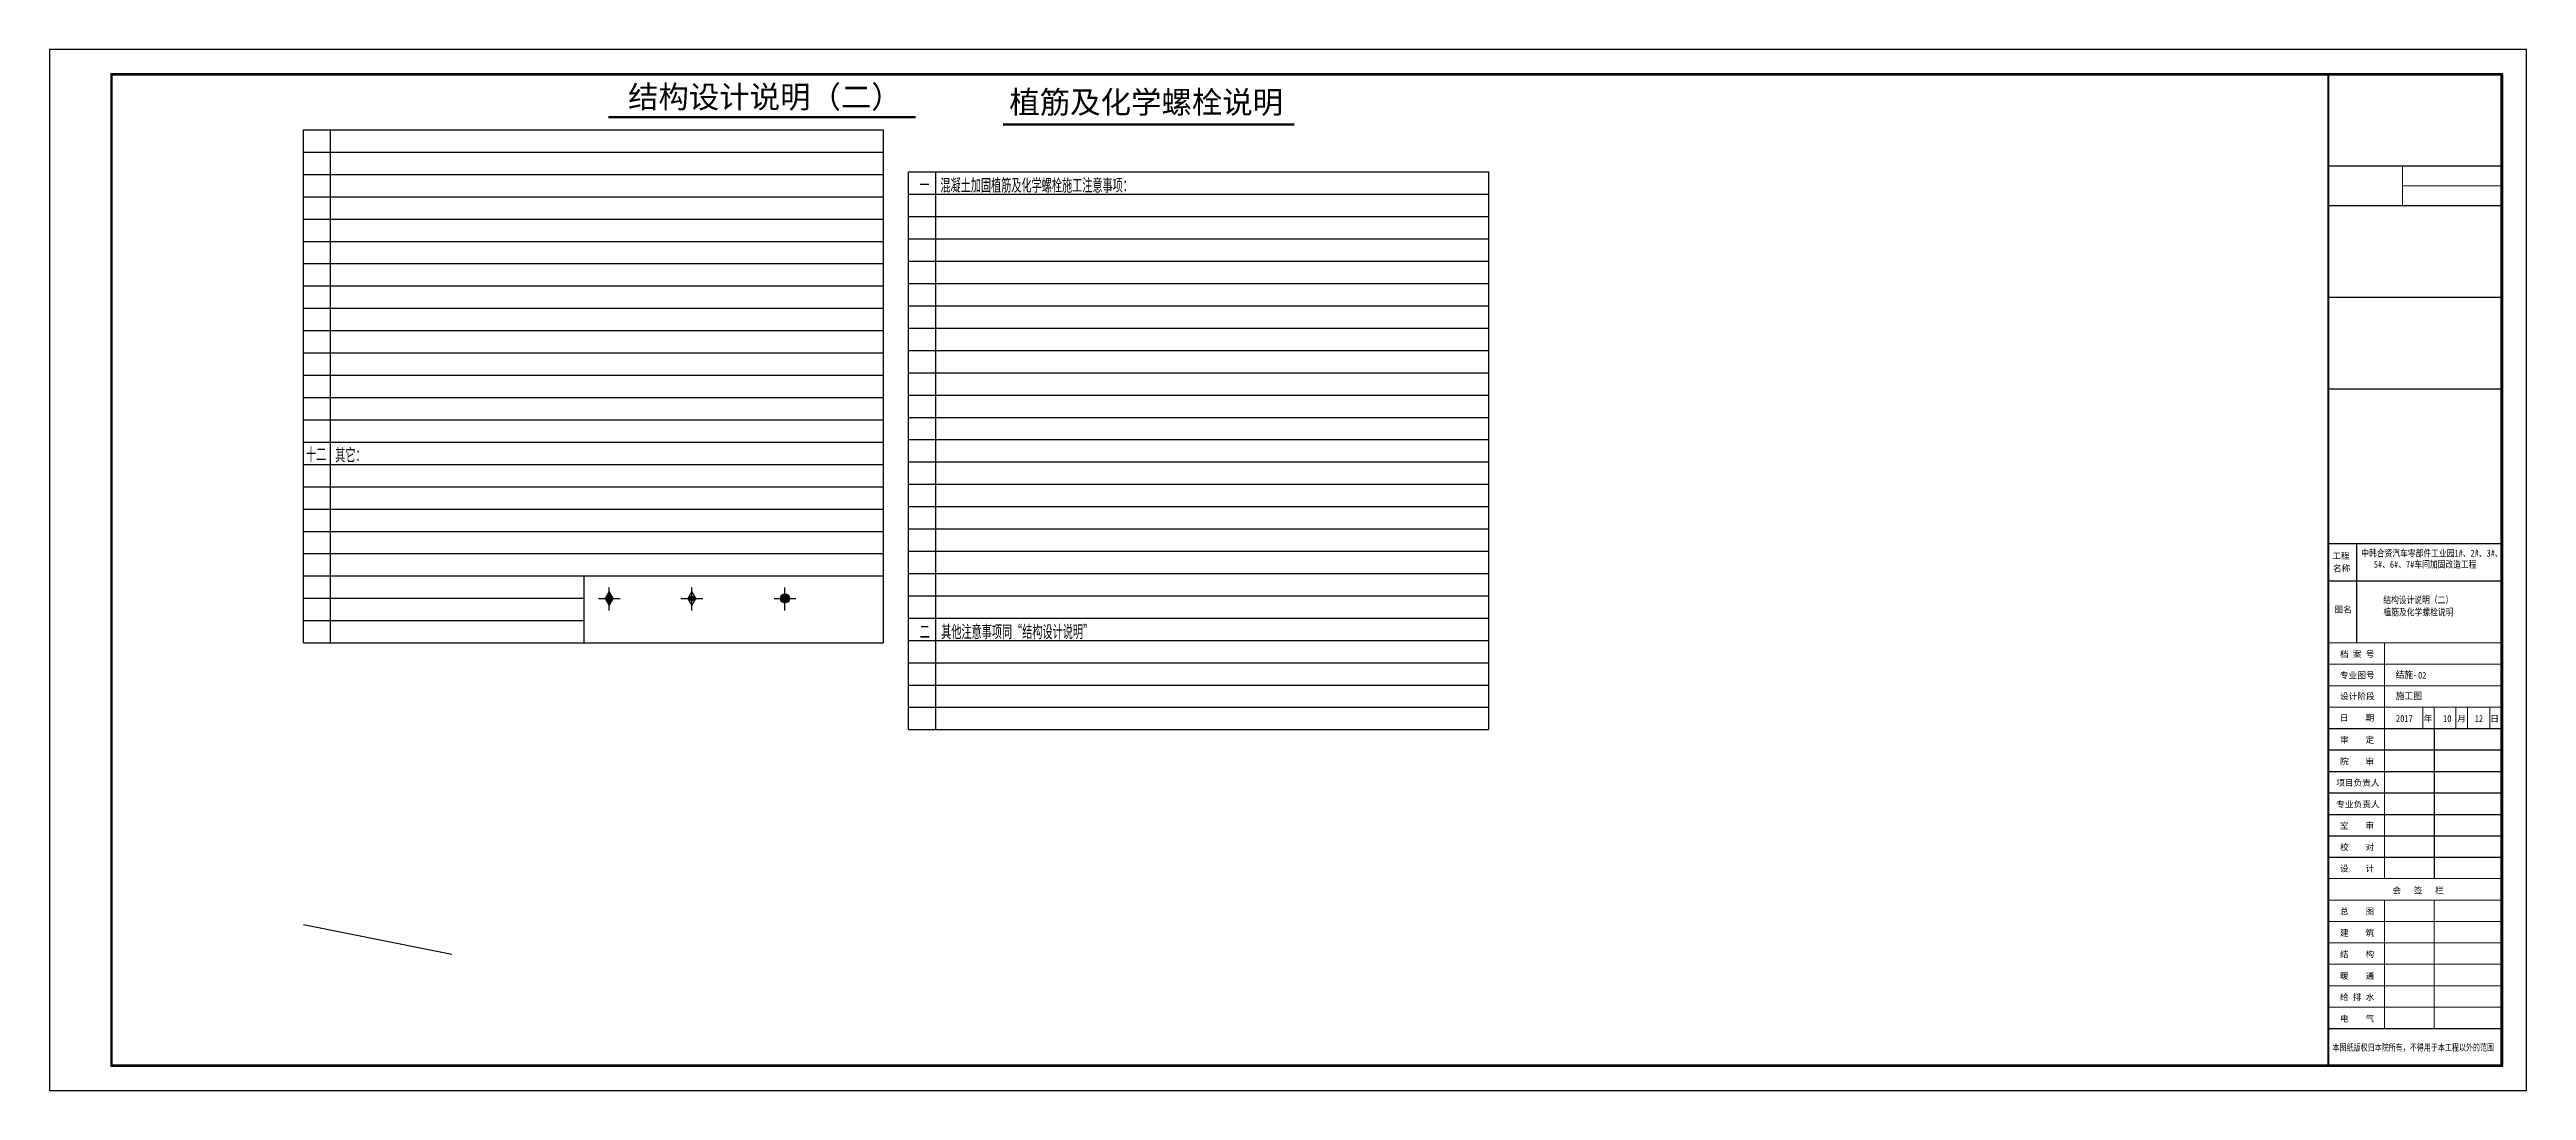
# Model space of a CAD drawing. Extents: x 10220221 to 10320221, y -710711 to -416711.
# Drawn here: x 10220221 to 10320221, y -500711 to -458711 of the extents above; entities that cross this region are included whole.
import ezdxf
from ezdxf.enums import TextEntityAlignment as Align

# ---------------------------------------------------------------- set-up
doc = ezdxf.new("R2010")
doc.units = 0
doc.header["$LTSCALE"] = 1000
doc.header["$MEASUREMENT"] = 0
doc.layers.get('0').update_dxf_attribs({"color": 2})
for name, color, linetype in [('PUB_DIM', 3, 'Continuous'), ('PUB_TAB', 7, 'Continuous'), ('PUB_TITLE', 4, 'Continuous'), ('总说明文字', 7, 'Continuous'), ('附图框', 251, 'Continuous')]:
    doc.layers.add(name, color=color, linetype=linetype)
doc.layers.add('图签', color=130, linetype='Continuous', lineweight=20)
doc.styles.add('1', font='SIMHEI.TTF', dxfattribs={"width": 0.7, "height": 2})
doc.styles.add('FENBIAOTI', font='SIMHEI.TTF', dxfattribs={"width": 0.7, "height": 2})
doc.styles.add('ZONGBIAOTI', font='NSimSun.ttf')
doc.styles.add('图签字', font='SimSun.ttf', dxfattribs={"height": 250})

msp = doc.modelspace()

# ---------------------------------------------------------------- texts
at = {"layer": 'PUB_DIM', "color": 1, "linetype": 'ByBlock', "style": '图签字', "width": 0.8}
for s, p in [('结构设计说明（二）', (10314440, -481058)), ('植筋及化学螺栓说明', (10314449, -481549)), ('02', (10315846, -484096))]:
    msp.add_text(s, height=280, dxfattribs=at).set_placement(p)
at = {"layer": '总说明文字', "color": 6, "style": 'ZONGBIAOTI'}
for s, p in [('结构设计说明（二）', (10243577, -461069)), ('植筋及化学螺栓说明', (10258973, -461284))]:
    msp.add_text(s, height=900, dxfattribs=at).set_placement(p)
at = {"layer": '总说明文字', "color": 30, "width": 0.6}
for s, style, p in [('混凝土加固植筋及化学螺栓施工注意事项：', 'FENBIAOTI', (10256187, -464434)), ('一', 'FENBIAOTI', (10255341, -464412)), ('十二', 'FENBIAOTI', (10230575, -475292)), ('其它：', 'FENBIAOTI', (10231755, -475315)), ('其他注意事项同“结构设计说明”', '1', (10256218, -482448))]:
    msp.add_text(s, height=500, dxfattribs=dict(at, style=style)).set_placement(p)
at = {"layer": '总说明文字', "color": 30, "style": '1', "width": 0.6}
msp.add_text('二', height=500, dxfattribs=at).set_placement((10255555, -482450), align=Align.CENTER)

# ---------------------------------------------------------------- blocks, each defined once
blk = doc.blocks.new('$titleblk$00000195')
at = {"color": 4}
for p, q in [((-58.6, 210.6), (-58.6, 170.6)), ((-27.3, 136), (-27.3, 75.5)), ((-70, 127.4), (0, 127.4)), ((-70, 118.7), (0, 118.7)), ((-70, 110.1), (0, 110.1)), ((-70, 101.4), (0, 101.4)), ((-70, 92.8), (0, 92.8)), ((-70, 84.1), (0, 84.1))]:
    blk.add_line(p, q, dxfattribs=at)
at = {"color": 4, "const_width": 0.5}
blk.add_lwpolyline([(0, 310), (-70, 310)], dxfattribs=at)
at = {"layer": '图签', "color": 4}
for p, q in [((-40, 363), (-40, 347)), ((0, 355), (-40, 355)), ((-70, 162), (0, 162)), ((0, 153.3), (-70, 153.3)), ((-70, 144.7), (0, 144.7)), ((-52.3, 144.7), (-4.8, 144.7)), ((-47.3, 136), (-47.3, 144.7)), ((-31.9, 144.7), (-31.9, 136)), ((-27.3, 144.7), (-27.3, 136)), ((-18.5, 144.7), (-18.5, 136)), ((-13.8, 144.7), (-13.8, 136)), ((-4.8, 144.7), (-4.8, 136)), ((-4.8, 144.7), (-4.8, 136)), ((-47.3, 75.5), (-47.3, 136)), ((-4.8, 136), (-30.7, 136)), ((-27.3, 136), (-27.3, 75.5)), ((-70, 75.5), (0, 75.5)), ((-30.7, 75.5), (-52.3, 75.5)), ((-70, 66.8), (0, 66.8)), ((-47.3, 14.9), (-47.3, 66.8)), ((-47.3, 66.8), (-30.7, 66.8)), ((-27.3, 66.8), (-27.3, 14.9)), ((-27.3, 66.8), (-27.3, 14.9)), ((-70, 58.2), (0, 58.2)), ((-70, 49.5), (0, 49.5)), ((-70, 40.9), (0, 40.9)), ((-70, 32.2), (0, 32.2)), ((-70, 23.6), (0, 23.6)), ((-30.7, 14.9), (-47.3, 14.9))]:
    blk.add_line(p, q, dxfattribs=at)
at = {"layer": '图签'}
blk.add_line((-47.3, 136), (-47.3, 170.6), dxfattribs=at)
at = {"layer": '图签', "color": 4, "const_width": 0.8}
blk.add_lwpolyline([(-70, 400), (0, 400), (0, 0), (-70, 0), (-70, 400)], close=True, dxfattribs=at)
at = {"layer": '图签', "color": 4}
for points, const_width in [([(0, 0), (0, 400)], 1.2), ([(0, 363), (-70, 363)], 0.5), ([(0, 347), (-70, 347)], 0.5), ([(0, 273), (-70, 273)], 0.5), ([(0, 210.6), (-70, 210.6)], 0.5), ([(0, 195.6), (-70, 195.6)], 0.5), ([(0, 170.6), (-70, 170.6)], 0.5), ([(0, 136), (-70, 136)], 0.5), ([(-70, 75.5), (0, 75.5)], 0.5), ([(-70, 75.5), (0, 75.5)], 0.5), ([(-70, 14.9), (0, 14.9)], 0.5)]:
    blk.add_lwpolyline(points, dxfattribs=dict(at, const_width=const_width))
at = {"linetype": 'Continuous', "style": '图签字'}
for s, p in [('工程', (-68.4, 204.5)), ('名称', (-68.1, 199.4)), ('图名', (-67.5, 182.8)), ('档 案 号', (-65.3, 164.8)), ('设计阶段', (-65.3, 147.8)), ('专业图号', (-65.3, 156.3)), ('日    期', (-65.3, 139.1)), ('年', (-31.5, 138.8)), ('月', (-18, 138.8)), ('日', (-4.6, 138.8)), ('审    定', (-65.3, 130.2)), ('院    审', (-65.3, 121.5)), ('项目负责人', (-66.8, 112.9)), ('专业负责人', (-66.8, 104.2)), ('室    审', (-65.3, 95.6)), ('校    对', (-65.3, 86.9)), ('设    计', (-65.3, 78.3)), ('会   签   栏', (-44.1, 69.5)), ('总    图', (-65.3, 61)), ('建    筑', (-65.3, 52.3)), ('结    构', (-65.3, 43.7)), ('暖    通', (-65.3, 35)), ('给 排 水', (-65.3, 26.4)), ('电    气', (-65.3, 17.7))]:
    blk.add_text(s, height=2.5, dxfattribs=at).set_placement(p)
at = {"color": 1, "linetype": 'Continuous', "style": '图签字', "width": 0.75}
blk.add_text('本图纸版权归本院所有，不得用于本工程以外的范围', height=2.7, dxfattribs=at).set_placement((-68.3, 6))
at = {"layer": 'PUB_DIM', "color": 1, "linetype": 'ByBlock', "style": '图签字'}
for s, width, p in [('中韩合资汽车零部件工业园1#、2#、3#、', 0.8, (-56.7, 205.4)), ('5#、6#、7#车间加固改造工程', 0.8, (-51.6, 200.9)), ('2017', 0.9, (-42.7, 138.7)), ('10', 0.9, (-23.7, 138.7)), ('12', 0.9, (-10.9, 138.7))]:
    blk.add_text(s, height=2.8, dxfattribs=dict(at, width=width)).set_placement(p)
at = {"layer": 'PUB_DIM', "linetype": 'ByBlock', "style": '图签字', "width": 0.9}
for s, p in [('结施-', (-42.8, 156.4)), ('施工图', (-42.8, 147.8))]:
    blk.add_text(s, height=2.8, dxfattribs=at).set_placement(p)

# ---------------------------------------------------------------- hatches: boundary and pattern name
h = msp.add_hatch(color=2)
h.paths.add_polyline_path([(10242820, -480580), (10242660, -480860), (10242820, -480860)])
h.paths.add_polyline_path([(10242820, -480860), (10242980, -480860), (10242820, -480580)])
h.paths.add_polyline_path([(10242820, -481140), (10242980, -480860), (10242820, -480860)])
h.paths.add_polyline_path([(10242820, -480860), (10242660, -480860), (10242820, -481140)])
h = msp.add_hatch(color=2)
h.paths.add_polyline_path([(10246152, -480770, 0.414214), (10246062, -480860), (10246152, -480860)])
h.paths.add_polyline_path([(10246152, -480770), (10246152, -480860), (10246243, -480860, 0.414214)])
h.paths.add_polyline_path([(10246152, -480860), (10246152, -480951, 0.414214), (10246243, -480860)])
h.paths.add_polyline_path([(10246062, -480860, 0.414214), (10246152, -480951), (10246152, -480860)])
h = msp.add_hatch(color=2)
h.paths.add_polyline_path([(10249912, -480677, 0.414214), (10249728, -480860), (10249912, -480860)])
h.paths.add_polyline_path([(10249912, -480677), (10249912, -480860), (10250095, -480860, 0.414214)])
h.paths.add_polyline_path([(10249912, -480860), (10249728, -480860, 0.414214), (10249912, -481044)])
h.paths.add_polyline_path([(10250095, -480860), (10249912, -480860), (10249912, -481044, 0.414214)])

# ---------------------------------------------------------------- linework, layer by layer
at = {"color": 2}
for p, q in [((10242379, -480860), (10243262, -480860)), ((10242820, -480580), (10242660, -480860)), ((10242660, -480860), (10242820, -481140)), ((10242820, -481348), (10242820, -480419)), ((10242980, -480860), (10242820, -480580)), ((10242820, -481140), (10242980, -480860)), ((10245711, -480860), (10246594, -480860)), ((10246152, -480580), (10245992, -480860)), ((10245992, -480860), (10246152, -481140)), ((10246152, -481348), (10246152, -480419)), ((10246312, -480860), (10246152, -480580)), ((10246152, -481140), (10246312, -480860)), ((10249470, -480860), (10250353, -480860)), ((10249912, -481348), (10249912, -480419))]:
    msp.add_line(p, q, dxfattribs=at)
at = {"color": 2, "const_width": 100}
for points in [[(10242775, -461438), (10255189, -461438)], [(10258721, -461734), (10270481, -461734)]]:
    msp.add_lwpolyline(points, dxfattribs=at)
at = {"color": 2}
for centre, radius in [((10246152, -480860), 90.5), ((10249912, -480860), 183)]:
    msp.add_circle(centre, radius, dxfattribs=at)
at = {"layer": 'PUB_TAB'}
msp.add_line((10236466, -495220), (10230474, -494029), dxfattribs=at)
at = {"layer": 'PUB_TITLE'}
msp.add_lwpolyline([(10220221, -500711), (10320221, -500711), (10320221, -458711), (10220221, -458711)], close=True, dxfattribs=at)
at = {"layer": 'PUB_TITLE', "const_width": 100}
msp.add_lwpolyline([(10222721, -499711), (10319221, -499711), (10319221, -459711), (10222721, -459711)], close=True, dxfattribs=at)
at = {"layer": '附图框'}
for p, q in [((10230468, -482651), (10230468, -461949)), ((10230468, -461949), (10253885, -461949)), ((10231568, -482651), (10231568, -461949)), ((10253885, -482651), (10253885, -461949)), ((10230468, -462849), (10253885, -462849)), ((10230468, -463749), (10253885, -463749)), ((10230468, -463749), (10253885, -463749)), ((10230468, -463749), (10253885, -463749)), ((10230468, -463749), (10253885, -463749)), ((10254900, -463650), (10278317, -463650)), ((10254900, -463650), (10278317, -463650)), ((10254900, -486152), (10254900, -463650)), ((10256000, -486152), (10256000, -463650)), ((10278317, -463650), (10278317, -486152)), ((10230468, -464649), (10253885, -464649)), ((10230468, -464649), (10253885, -464649)), ((10230468, -464649), (10253885, -464649)), ((10230468, -464649), (10253885, -464649)), ((10254900, -464550), (10278317, -464550)), ((10254900, -464550), (10278317, -464550)), ((10230468, -465550), (10253885, -465550)), ((10230468, -465550), (10253885, -465550)), ((10230468, -465550), (10253885, -465550)), ((10230468, -465550), (10253885, -465550)), ((10254900, -465450), (10278317, -465450)), ((10230468, -466450), (10253885, -466450)), ((10230468, -466450), (10253885, -466450)), ((10230468, -466450), (10253885, -466450)), ((10230468, -466450), (10253885, -466450)), ((10254900, -466350), (10278317, -466350)), ((10230468, -467350), (10253885, -467350)), ((10230468, -467350), (10253885, -467350)), ((10230468, -467350), (10253885, -467350)), ((10230468, -467350), (10253885, -467350)), ((10230468, -467350), (10253885, -467350)), ((10230468, -467350), (10253885, -467350)), ((10230468, -467350), (10253885, -467350)), ((10230468, -467350), (10253885, -467350)), ((10254900, -467251), (10278317, -467251)), ((10230468, -468250), (10253885, -468250)), ((10230468, -468250), (10253885, -468250)), ((10230468, -468250), (10253885, -468250)), ((10230468, -468250), (10253885, -468250)), ((10254900, -468151), (10278317, -468151)), ((10230468, -469150), (10253885, -469150)), ((10230468, -469150), (10253885, -469150)), ((10230468, -469150), (10253885, -469150)), ((10230468, -469150), (10253885, -469150)), ((10254900, -469051), (10278317, -469051)), ((10254900, -469951), (10278317, -469951)), ((10230468, -470050), (10253885, -470050)), ((10230468, -470050), (10253885, -470050)), ((10230468, -470050), (10253885, -470050)), ((10230468, -470050), (10253885, -470050)), ((10230468, -470950), (10253885, -470950)), ((10230468, -470950), (10253885, -470950)), ((10230468, -470950), (10253885, -470950)), ((10230468, -470950), (10253885, -470950)), ((10230468, -470950), (10253885, -470950)), ((10230468, -470950), (10253885, -470950)), ((10230468, -470950), (10253885, -470950)), ((10230468, -470950), (10253885, -470950)), ((10254900, -470851), (10278317, -470851)), ((10254900, -470851), (10278317, -470851)), ((10230468, -471850), (10253885, -471850)), ((10230468, -471850), (10253885, -471850)), ((10230468, -471850), (10253885, -471850)), ((10230468, -471850), (10253885, -471850)), ((10254900, -471751), (10278317, -471751)), ((10230468, -472750), (10253885, -472750)), ((10230468, -472750), (10253885, -472750)), ((10230468, -472750), (10253885, -472750)), ((10230468, -472750), (10253885, -472750)), ((10254900, -472651), (10278317, -472651)), ((10230468, -473650), (10253885, -473650)), ((10230468, -473650), (10253885, -473650)), ((10230468, -473650), (10253885, -473650)), ((10230468, -473650), (10253885, -473650)), ((10254900, -473551), (10278317, -473551)), ((10230468, -474550), (10253885, -474550)), ((10230468, -474550), (10253885, -474550)), ((10230468, -474550), (10253885, -474550)), ((10230468, -474550), (10253885, -474550)), ((10230468, -474550), (10253885, -474550)), ((10230468, -474550), (10253885, -474550)), ((10230468, -474550), (10253885, -474550)), ((10230468, -474550), (10253885, -474550)), ((10254900, -474451), (10278317, -474451)), ((10230468, -475450), (10253885, -475450)), ((10230468, -475450), (10253885, -475450)), ((10230468, -475450), (10253885, -475450)), ((10230468, -475450), (10253885, -475450)), ((10254900, -475351), (10278317, -475351)), ((10230468, -476351), (10253885, -476351)), ((10230468, -476351), (10253885, -476351)), ((10230468, -476351), (10253885, -476351)), ((10230468, -476351), (10253885, -476351)), ((10254900, -476251), (10278317, -476251)), ((10254900, -476251), (10278317, -476251)), ((10230468, -477251), (10253885, -477251)), ((10230468, -477251), (10253885, -477251)), ((10230468, -477251), (10253885, -477251)), ((10230468, -477251), (10253885, -477251)), ((10254900, -477151), (10278317, -477151)), ((10230468, -478151), (10253885, -478151)), ((10230468, -478151), (10253885, -478151)), ((10230468, -478151), (10253885, -478151)), ((10230468, -478151), (10253885, -478151)), ((10230468, -478151), (10253885, -478151)), ((10230468, -478151), (10253885, -478151)), ((10230468, -478151), (10253885, -478151)), ((10230468, -478151), (10253885, -478151)), ((10254900, -478052), (10278317, -478052)), ((10254900, -478952), (10278317, -478952)), ((10230468, -479051), (10253885, -479051)), ((10230468, -479051), (10253885, -479051)), ((10230468, -479051), (10253885, -479051)), ((10230468, -479051), (10253885, -479051)), ((10230468, -479951), (10253885, -479951)), ((10230468, -479951), (10253885, -479951)), ((10230468, -479951), (10253885, -479951)), ((10230468, -479951), (10253885, -479951)), ((10241804, -482651), (10241804, -479951)), ((10254900, -479852), (10278317, -479852)), ((10230468, -480851), (10241804, -480851)), ((10230468, -480851), (10241804, -480851)), ((10230468, -480851), (10241804, -480851)), ((10230468, -480851), (10241804, -480851)), ((10254900, -480752), (10278317, -480752)), ((10230468, -481751), (10241804, -481751)), ((10230468, -481751), (10241804, -481751)), ((10230468, -481751), (10241804, -481751)), ((10230468, -481751), (10241804, -481751)), ((10230468, -481751), (10241804, -481751)), ((10230468, -481751), (10241804, -481751)), ((10230468, -481751), (10241804, -481751)), ((10230468, -481751), (10241804, -481751)), ((10254900, -481652), (10278317, -481652)), ((10254900, -481652), (10278317, -481652)), ((10254900, -481652), (10278317, -481652)), ((10254900, -481652), (10278317, -481652)), ((10254900, -481652), (10278317, -481652)), ((10254900, -481652), (10278317, -481652)), ((10254900, -481652), (10278317, -481652)), ((10230468, -482651), (10253885, -482651)), ((10230468, -482651), (10253885, -482651)), ((10254900, -482552), (10278317, -482552)), ((10254900, -483452), (10278317, -483452)), ((10254900, -484352), (10278317, -484352)), ((10254900, -485252), (10278317, -485252)), ((10254900, -486152), (10278317, -486152))]:
    msp.add_line(p, q, dxfattribs=at)

# ---------------------------------------------------------------- block references
at = {"layer": 'PUB_TITLE', "color": 1, "xscale": 100, "yscale": 100, "zscale": 100}
msp.add_blockref('$titleblk$00000195', (10319221, -499711), dxfattribs=at)

msp.set_redraw_order([(e.dxf.handle, doc.entitydb.next_handle()) for e in msp.query("TEXT MTEXT ATTDEF DIMENSION ARC_DIMENSION")])  # texts and dimensions are drawn at this point

doc.saveas('drawing.dxf')
